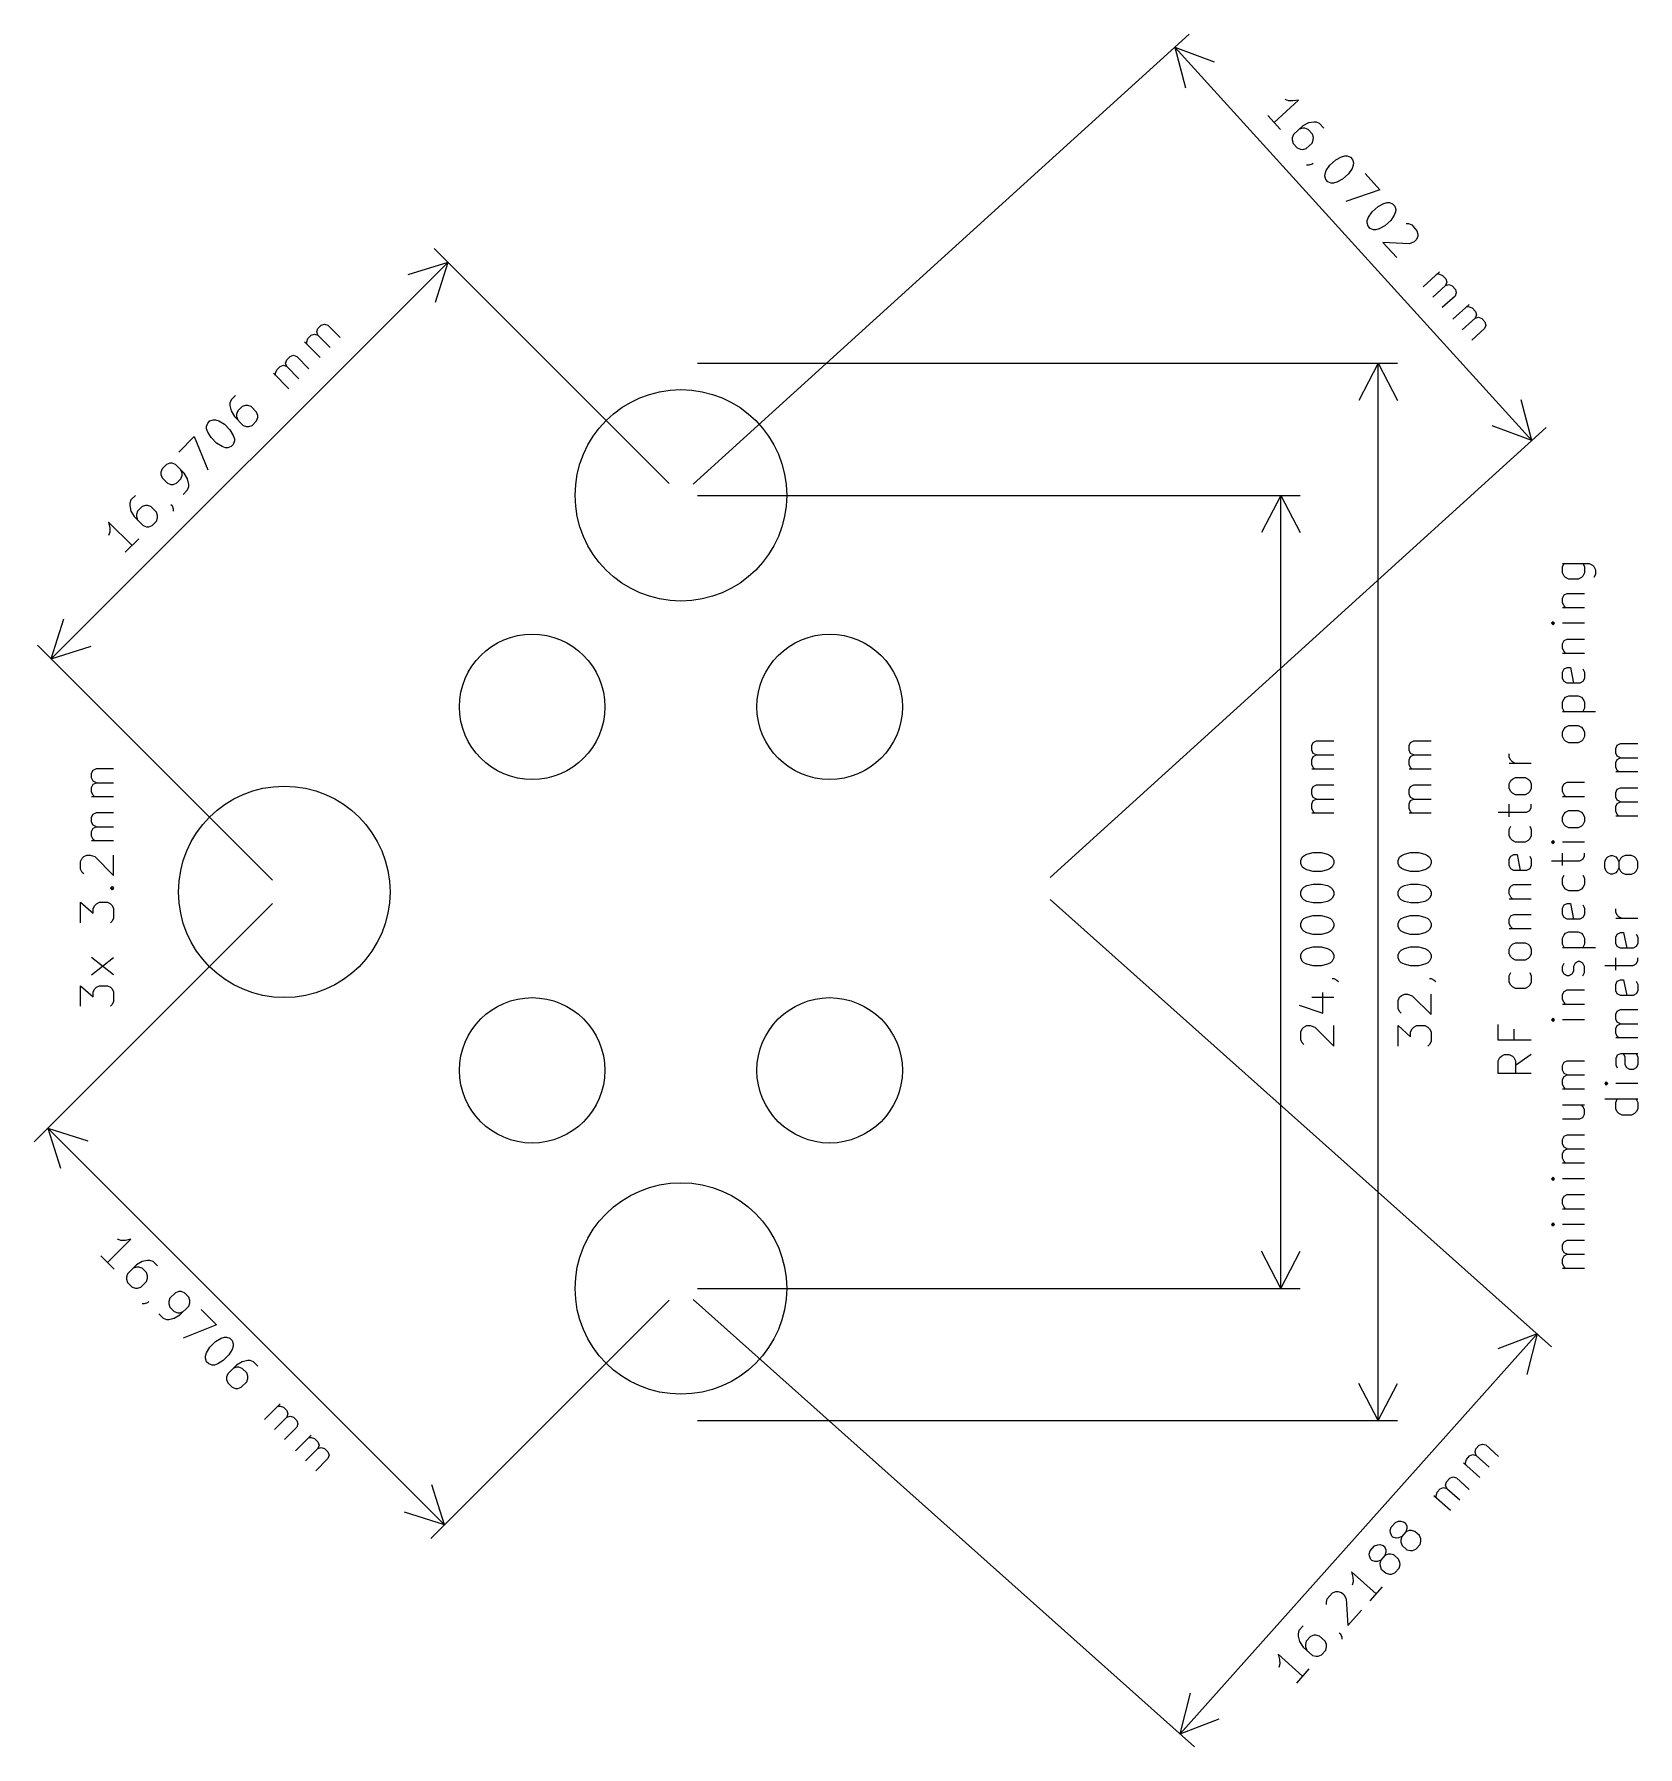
# Model space of a CAD drawing. Extents: x -19.6 to 28.9, y -25.9 to 26.
import ezdxf

# ---------------------------------------------------------------- set-up
doc = ezdxf.new("R2010")
doc.units = 0
doc.layers.add('BLACK', color=7, linetype='CONTINUOUS')

msp = doc.modelspace()

# ---------------------------------------------------------------- linework, layer by layer
at = {"layer": 'BLACK', "linetype": 'CONTINUOUS'}
for p, q in [((0.370251, 12.336), (15.3739, 25.9527)), ((25.7396, 13.6586), (14.9396, 25.5586)), ((25.7396, 13.6586), (14.9396, 25.5586)), ((14.9396, 25.5586), (15.2624, 24.3304)), ((14.9396, 25.5586), (16.1309, 25.1186)), ((17.944, 23.2863), (18.6845, 23.9584)), ((18.3802, 23.9394), (18.2809, 23.9779)), ((18.5147, 23.9329), (18.3802, 23.9394)), ((18.6845, 23.9584), (18.5147, 23.9329)), ((18.136, 23.0748), (17.752, 23.4979)), ((18.4945, 22.8214), (18.4913, 22.7541)), ((18.5331, 22.9207), (18.4945, 22.8214)), ((18.8152, 23.1767), (18.5331, 22.9207)), ((18.8119, 23.1094), (18.7094, 23.0807)), ((18.8792, 23.1062), (18.8119, 23.1094)), ((18.9882, 23.2694), (18.8152, 23.1767)), ((18.9784, 23.0676), (18.8792, 23.1062)), ((19.1064, 22.9266), (18.9784, 23.0676)), ((19.158, 23.2949), (18.9882, 23.2694)), ((19.1352, 22.8241), (19.1064, 22.9266)), ((19.1319, 22.7568), (19.1352, 22.8241)), ((19.2253, 23.2917), (19.158, 23.2949)), ((19.3245, 23.2531), (19.2253, 23.2917)), ((19.4525, 23.1121), (19.3245, 23.2531)), ((18.4913, 22.7541), (18.52, 22.6516)), ((18.52, 22.6516), (18.648, 22.5106)), ((18.648, 22.5106), (18.7473, 22.472)), ((18.7473, 22.472), (18.8146, 22.4688)), ((18.8146, 22.4688), (18.9171, 22.4975)), ((18.9171, 22.4975), (19.0934, 22.6575)), ((19.0934, 22.6575), (19.1319, 22.7568)), ((18.9935, 21.9882), (18.9263, 21.9914)), ((19.0961, 22.0169), (18.9935, 21.9882)), ((19.1313, 22.0489), (19.0961, 22.0169)), ((19.4866, 21.7283), (19.5251, 21.8275)), ((19.5251, 21.8275), (19.6342, 21.9908)), ((19.6342, 21.9908), (19.8105, 22.1508)), ((19.8105, 22.1508), (19.9835, 22.2436)), ((19.9835, 22.2436), (20.0861, 22.2723)), ((20.0861, 22.2723), (20.1533, 22.2691)), ((20.1533, 22.2691), (20.2526, 22.2305)), ((20.3036, 21.891), (20.1945, 21.7277)), ((20.2526, 22.2305), (20.3166, 22.16)), ((20.3421, 21.9902), (20.3036, 21.891)), ((20.3166, 22.16), (20.3454, 22.0575)), ((20.3454, 22.0575), (20.3421, 21.9902)), ((19.4834, 21.661), (19.4866, 21.7283)), ((19.5121, 21.5585), (19.4834, 21.661)), ((19.5761, 21.488), (19.5121, 21.5585)), ((19.6754, 21.4494), (19.5761, 21.488)), ((19.7426, 21.4462), (19.6754, 21.4494)), ((19.8452, 21.4749), (19.7426, 21.4462)), ((20.0182, 21.5677), (19.8452, 21.4749)), ((20.1945, 21.7277), (20.0182, 21.5677)), ((20.7006, 21.7369), (21.1487, 21.2432)), ((21.1487, 21.2432), (20.1201, 20.8885)), ((20.9143, 20.5803), (21.0906, 20.7403)), ((21.0906, 20.7403), (21.2636, 20.8331)), ((21.2636, 20.8331), (21.3662, 20.8618)), ((21.3662, 20.8618), (21.4334, 20.8586)), ((21.4334, 20.8586), (21.5327, 20.8201)), ((21.5327, 20.8201), (21.5967, 20.7495)), ((21.5967, 20.7495), (21.6255, 20.647)), ((20.7635, 20.2505), (20.7667, 20.3178)), ((20.7922, 20.148), (20.7635, 20.2505)), ((20.7667, 20.3178), (20.8052, 20.4171)), ((20.8052, 20.4171), (20.9143, 20.5803)), ((21.4746, 20.3172), (21.2983, 20.1572)), ((21.5837, 20.4805), (21.4746, 20.3172)), ((21.6222, 20.5797), (21.5837, 20.4805)), ((21.6255, 20.647), (21.6222, 20.5797)), ((21.9422, 20.2271), (22.0095, 20.2239)), ((22.0095, 20.2239), (22.1087, 20.1853)), ((20.8562, 20.0775), (20.7922, 20.148)), ((20.9555, 20.039), (20.8562, 20.0775)), ((21.0227, 20.0357), (20.9555, 20.039)), ((21.1253, 20.0644), (21.0227, 20.0357)), ((21.2983, 20.1572), (21.1253, 20.0644)), ((22.1087, 20.1853), (22.2688, 20.009)), ((22.2557, 19.74), (22.1852, 19.676)), ((22.2942, 19.8392), (22.2557, 19.74)), ((22.2688, 20.009), (22.2975, 19.9065)), ((22.2975, 19.9065), (22.2942, 19.8392)), ((-0.353553, 12.3536), (-7.46466, 19.4647)), ((22.0474, 19.6152), (21.2402, 19.6543)), ((21.2402, 19.6543), (21.6563, 19.1959)), ((22.1852, 19.676), (22.0474, 19.6152)), ((-19.05, 7.05), (-7.05, 19.05)), ((-19.05, 7.05), (-7.05, 19.05)), ((-7.05, 19.05), (-8.26122, 18.6681)), ((-7.05, 19.05), (-7.43189, 17.8388)), ((22.4563, 18.3144), (22.95, 18.7624)), ((22.8795, 18.6984), (22.9467, 18.6952)), ((22.9467, 18.6952), (23.046, 18.6566)), ((23.046, 18.6566), (23.142, 18.5508)), ((23.1322, 18.349), (22.7444, 17.997)), ((23.1708, 18.4483), (23.1322, 18.349)), ((23.1322, 18.349), (23.2348, 18.3778)), ((23.142, 18.5508), (23.1708, 18.4483)), ((23.2348, 18.3778), (23.334, 18.3393)), ((23.334, 18.3393), (23.43, 18.2335)), ((23.43, 18.2335), (23.4588, 18.131)), ((23.4203, 18.0317), (23.0324, 17.6797)), ((23.3524, 17.327), (23.8461, 17.7751)), ((23.4588, 18.131), (23.4203, 18.0317)), ((23.7755, 17.7111), (23.8428, 17.7078)), ((23.8428, 17.7078), (23.9421, 17.6693)), ((23.9421, 17.6693), (24.0381, 17.5635)), ((-10.9842, 17.0452), (-10.8832, 17.1462)), ((-10.8832, 17.1462), (-10.7822, 17.1798)), ((-10.7822, 17.1798), (-10.6812, 17.1462)), ((-10.6812, 17.1462), (-10.3108, 16.7758)), ((24.0283, 17.3617), (23.6404, 17.0097)), ((24.0668, 17.461), (24.0283, 17.3617)), ((24.0283, 17.3617), (24.1308, 17.3905)), ((24.0381, 17.5635), (24.0668, 17.461)), ((24.1308, 17.3905), (24.2301, 17.3519)), ((24.2301, 17.3519), (24.3261, 17.2461)), ((24.3549, 17.1436), (24.3163, 17.0444)), ((24.3261, 17.2461), (24.3549, 17.1436)), ((-10.9169, 16.1697), (-11.3883, 16.6411)), ((-11.321, 16.6411), (-11.2873, 16.7421)), ((-11.321, 16.5737), (-11.321, 16.6411)), ((-11.2873, 16.7421), (-11.1863, 16.8431)), ((-11.1863, 16.8431), (-11.0853, 16.8768)), ((-11.0853, 16.8768), (-10.9842, 16.8431)), ((-11.0179, 16.9441), (-10.9842, 17.0452)), ((-10.9842, 16.8431), (-11.0179, 16.9441)), ((-10.9842, 16.8431), (-10.6138, 16.4727)), ((24.3163, 17.0444), (23.9284, 16.6923)), ((-11.9607, 16.0013), (-11.927, 16.1023)), ((-11.927, 16.1023), (-11.826, 16.2034)), ((-11.826, 16.2034), (-11.725, 16.237)), ((-11.725, 16.237), (-11.624, 16.2034)), ((-11.624, 16.2034), (-11.2536, 15.833)), ((-11.8597, 15.2269), (-12.3311, 15.6983)), ((-12.2638, 15.6983), (-12.2301, 15.7993)), ((-12.2638, 15.6309), (-12.2638, 15.6983)), ((-12.2301, 15.7993), (-12.1291, 15.9003)), ((-12.1291, 15.9003), (-12.0281, 15.934)), ((-12.0281, 15.934), (-11.927, 15.9003)), ((-11.927, 15.9003), (-11.9607, 16.0013)), ((-11.927, 15.9003), (-11.5567, 15.5299)), ((0.5, 16), (21.6808, 16)), ((21.0944, 16), (20.508, 14.8735)), ((21.0944, -16), (21.0944, 16)), ((21.0944, -16), (21.0944, 16)), ((21.0944, 16), (21.6808, 14.8735)), ((-13.6106, 14.8902), (-13.6443, 14.7891)), ((-13.6443, 14.7891), (-13.6443, 14.7218)), ((-13.6443, 14.7218), (-13.6106, 14.5534)), ((-13.4759, 15.0248), (-13.6106, 14.8902)), ((-13.6106, 14.5534), (-13.5096, 14.3851)), ((-13.4086, 14.5534), (-13.4423, 14.4524)), ((-13.2739, 14.6881), (-13.4086, 14.5534)), ((-13.1729, 14.7218), (-13.2739, 14.6881)), ((-13.1056, 14.7218), (-13.1729, 14.7218)), ((-13.0045, 14.6881), (-13.1056, 14.7218)), ((-12.8362, 14.5198), (-13.0045, 14.6881)), ((-12.8025, 14.4188), (-12.8362, 14.5198)), ((25.7396, 13.6586), (25.4168, 14.8869)), ((-14.3514, 14.082), (-14.3177, 14.1831)), ((-14.3514, 14.0147), (-14.3514, 14.082)), ((-14.3177, 13.9137), (-14.3514, 14.0147)), ((-14.3177, 14.1831), (-14.2504, 14.2504)), ((-14.2504, 14.2504), (-14.1494, 14.2841)), ((-14.1494, 14.2841), (-14.082, 14.2841)), ((-14.082, 14.2841), (-13.981, 14.2504)), ((-13.981, 14.2504), (-13.8127, 14.1494)), ((-13.8127, 14.1494), (-13.6443, 13.981)), ((-13.5096, 14.3851), (-13.2402, 14.1157)), ((-13.4423, 14.4524), (-13.4423, 14.3851)), ((-13.4423, 14.3851), (-13.4086, 14.2841)), ((-13.2402, 14.1157), (-13.1392, 14.082)), ((-13.1392, 14.082), (-13.0719, 14.082)), ((-13.0719, 14.082), (-12.9709, 14.1157)), ((-12.9709, 14.1157), (-12.8362, 14.2504)), ((-12.8362, 14.2504), (-12.8025, 14.3514)), ((-12.8025, 14.3514), (-12.8025, 14.4188)), ((11.1703, 0.436026), (26.1739, 14.0527)), ((25.7396, 13.6586), (24.5483, 14.0987)), ((-15.1932, 13.3076), (-14.7218, 13.779)), ((-14.7218, 13.779), (-14.3177, 12.7688)), ((-14.2167, 13.7453), (-14.3177, 13.9137)), ((-14.0484, 13.577), (-14.2167, 13.7453)), ((-13.88, 13.4759), (-14.0484, 13.577)), ((-13.779, 13.4423), (-13.88, 13.4759)), ((-13.6106, 13.4759), (-13.7116, 13.4423)), ((-13.6443, 13.981), (-13.5433, 13.8127)), ((-13.5433, 13.5433), (-13.6106, 13.4759)), ((-13.5433, 13.8127), (-13.5096, 13.7116)), ((-13.5096, 13.6443), (-13.5433, 13.5433)), ((-13.5096, 13.7116), (-13.5096, 13.6443)), ((-15.4626, 12.9709), (-15.5636, 12.9372)), ((-15.3952, 12.9709), (-15.4626, 12.9709)), ((-15.2942, 12.9372), (-15.3952, 12.9709)), ((-13.7116, 13.4423), (-13.779, 13.4423)), ((-15.6983, 12.8025), (-15.732, 12.7015)), ((-15.732, 12.7015), (-15.732, 12.6342)), ((-15.732, 12.6342), (-15.6983, 12.5331)), ((-15.5636, 12.9372), (-15.6983, 12.8025)), ((-15.6983, 12.5331), (-15.5299, 12.3648)), ((-15.0248, 12.6678), (-15.2942, 12.9372)), ((-15.2605, 12.3648), (-15.1259, 12.4995)), ((-15.0922, 12.6678), (-15.1259, 12.7688)), ((-15.1259, 12.4995), (-15.0922, 12.6005)), ((-15.0922, 12.6005), (-15.0922, 12.6678)), ((-14.9238, 12.4995), (-15.0248, 12.6678)), ((-14.8902, 12.3311), (-14.9238, 12.4995)), ((-16.5064, 11.9944), (-16.6411, 11.8597)), ((-15.5299, 12.3648), (-15.4289, 12.3311)), ((-15.4289, 12.3311), (-15.3616, 12.3311)), ((-15.3616, 12.3311), (-15.2605, 12.3648)), ((-15.0585, 12.0281), (-14.9238, 12.1627)), ((-14.9238, 12.1627), (-14.8902, 12.2638)), ((-14.8902, 12.2638), (-14.8902, 12.3311)), ((0.5, 12), (18.7344, 12)), ((18.148, 12), (17.5616, 10.8735)), ((18.148, -12), (18.148, 12)), ((18.148, -12), (18.148, 12)), ((18.148, 12), (18.7344, 10.8735)), ((-16.6411, 11.8597), (-16.6748, 11.7587)), ((-16.6748, 11.7587), (-16.6748, 11.6913)), ((-16.6748, 11.6913), (-16.6411, 11.523)), ((-16.6411, 11.523), (-16.5401, 11.3546)), ((-16.4391, 11.523), (-16.4727, 11.422)), ((-16.4727, 11.422), (-16.4727, 11.3546)), ((-16.3044, 11.6577), (-16.4391, 11.523)), ((-16.2034, 11.6913), (-16.3044, 11.6577)), ((-16.136, 11.6913), (-16.2034, 11.6913)), ((-16.035, 11.6577), (-16.136, 11.6913)), ((-15.8666, 11.4893), (-16.035, 11.6577)), ((-15.833, 11.3883), (-15.8666, 11.4893)), ((-15.4289, 11.725), (-15.3952, 11.6913)), ((-15.3952, 11.6913), (-15.3616, 11.5903)), ((-15.3616, 11.5903), (-15.3616, 11.523)), ((-16.6074, 10.4792), (-17.3145, 11.1863)), ((-17.3145, 11.1863), (-17.2809, 11.0179)), ((-17.2809, 10.8832), (-17.3145, 10.7822)), ((-17.2809, 11.0179), (-17.2809, 10.8832)), ((-16.5401, 11.3546), (-16.2707, 11.0853)), ((-16.4727, 11.3546), (-16.4391, 11.2536)), ((-16.2707, 11.0853), (-16.1697, 11.0516)), ((-16.1697, 11.0516), (-16.1023, 11.0516)), ((-16.1023, 11.0516), (-16.0013, 11.0853)), ((-16.0013, 11.0853), (-15.8666, 11.2199)), ((-15.8666, 11.2199), (-15.833, 11.321)), ((-15.833, 11.321), (-15.833, 11.3883)), ((-16.4054, 10.6812), (-16.8094, 10.2771)), ((26.6713, 9.93787), (27.4808, 9.93787)), ((26.6713, 9.84263), (26.7189, 9.93787)), ((27.2904, 9.93787), (27.338, 9.84263)), ((27.4808, 9.93787), (27.5761, 9.89025)), ((27.5761, 9.89025), (27.6237, 9.84263)), ((26.6713, 9.65215), (26.6713, 9.84263)), ((26.7189, 9.55692), (26.6713, 9.65215)), ((26.7666, 9.5093), (26.7189, 9.55692)), ((26.8618, 9.46168), (26.7666, 9.5093)), ((27.1475, 9.46168), (26.8618, 9.46168)), ((27.2427, 9.5093), (27.1475, 9.46168)), ((27.2904, 9.55692), (27.2427, 9.5093)), ((27.338, 9.65215), (27.2904, 9.55692)), ((27.338, 9.84263), (27.338, 9.65215)), ((27.6237, 9.84263), (27.6713, 9.74739)), ((27.6713, 9.60453), (27.6237, 9.5093)), ((27.6713, 9.74739), (27.6713, 9.60453)), ((26.6713, 8.89025), (26.7189, 8.98549)), ((26.6713, 8.74739), (26.6713, 8.89025)), ((26.7189, 8.98549), (26.8142, 9.0331)), ((26.8142, 9.0331), (27.338, 9.0331)), ((26.7189, 8.65215), (26.6713, 8.74739)), ((26.6713, 8.60453), (27.338, 8.60453)), ((26.7666, 8.60453), (26.7189, 8.65215)), ((-19.05, 7.05), (-18.6681, 8.26122)), ((26.3856, 8.17596), (26.338, 8.12834)), ((26.338, 8.12834), (26.3856, 8.08072)), ((26.338, 8.12834), (26.4332, 8.12834)), ((26.4332, 8.12834), (26.3856, 8.17596)), ((26.3856, 8.08072), (26.4332, 8.12834)), ((27.338, 8.12834), (26.6713, 8.12834)), ((-12.3536, 0.353553), (-19.4647, 7.46466)), ((-19.05, 7.05), (-17.8388, 7.43189)), ((26.6713, 7.5093), (26.7189, 7.60453)), ((26.6713, 7.36644), (26.6713, 7.5093)), ((26.7189, 7.2712), (26.6713, 7.36644)), ((26.7189, 7.60453), (26.8142, 7.65215)), ((26.7666, 7.22358), (26.7189, 7.2712)), ((26.8142, 7.65215), (27.338, 7.65215)), ((26.6713, 7.22358), (27.338, 7.22358)), ((26.6713, 6.65215), (26.7189, 6.74739)), ((26.7189, 6.74739), (26.8142, 6.79501)), ((26.8142, 6.79501), (26.9094, 6.79501)), ((26.9094, 6.79501), (27.0046, 6.31882)), ((27.2904, 6.74739), (27.338, 6.65215)), ((26.6713, 6.46168), (26.6713, 6.65215)), ((26.7189, 6.36644), (26.6713, 6.46168)), ((26.8142, 6.31882), (26.7189, 6.36644)), ((27.1951, 6.31882), (26.8142, 6.31882)), ((27.2904, 6.36644), (27.1951, 6.31882)), ((27.338, 6.46168), (27.2904, 6.36644)), ((27.338, 6.65215), (27.338, 6.46168)), ((26.6713, 5.74739), (26.7189, 5.84263)), ((26.6713, 5.55692), (26.6713, 5.74739)), ((26.7189, 5.84263), (26.7666, 5.89025)), ((26.7666, 5.89025), (26.8618, 5.93787)), ((26.8618, 5.93787), (27.1475, 5.93787)), ((27.1475, 5.93787), (27.2427, 5.89025)), ((27.2427, 5.89025), (27.2904, 5.84263)), ((27.2904, 5.84263), (27.338, 5.74739)), ((27.338, 5.74739), (27.338, 5.55692)), ((26.7189, 5.46168), (26.6713, 5.55692)), ((26.6713, 5.46168), (27.6713, 5.46168)), ((27.338, 5.55692), (27.2904, 5.46168)), ((26.6713, 4.84263), (26.7189, 4.93787)), ((26.6713, 4.69977), (26.6713, 4.84263)), ((26.7189, 4.60453), (26.6713, 4.69977)), ((26.7189, 4.93787), (26.7666, 4.98549)), ((26.7666, 4.98549), (26.8618, 5.0331)), ((26.8618, 5.0331), (27.1475, 5.0331)), ((27.1475, 5.0331), (27.2427, 4.98549)), ((27.2427, 4.98549), (27.2904, 4.93787)), ((27.2904, 4.93787), (27.338, 4.84263)), ((27.338, 4.69977), (27.2904, 4.60453)), ((27.338, 4.84263), (27.338, 4.69977)), ((19.0837, 4.42857), (19.1313, 4.52381)), ((19.0837, 4.28571), (19.0837, 4.42857)), ((19.1313, 4.19048), (19.0837, 4.28571)), ((19.1313, 4.52381), (19.2266, 4.57143)), ((19.2266, 4.14286), (19.1313, 4.19048)), ((19.2266, 4.57143), (19.7504, 4.57143)), ((22.0301, 4.42857), (22.0777, 4.52381)), ((22.0301, 4.28571), (22.0301, 4.42857)), ((22.0777, 4.19048), (22.0301, 4.28571)), ((22.0777, 4.52381), (22.173, 4.57143)), ((22.173, 4.14286), (22.0777, 4.19048)), ((22.173, 4.57143), (22.6968, 4.57143)), ((25.0613, 4.08072), (25.0613, 4.17596)), ((26.7666, 4.55692), (26.7189, 4.60453)), ((26.8618, 4.5093), (26.7666, 4.55692)), ((27.1475, 4.5093), (26.8618, 4.5093)), ((27.2427, 4.55692), (27.1475, 4.5093)), ((27.2904, 4.60453), (27.2427, 4.55692)), ((28.2813, 4.34263), (28.3289, 4.43787)), ((28.2813, 4.19977), (28.2813, 4.34263)), ((28.3289, 4.10453), (28.2813, 4.19977)), ((28.3289, 4.43787), (28.4242, 4.48549)), ((28.4242, 4.48549), (28.948, 4.48549)), ((-17.8295, 3.59036), (-17.7819, 3.6856)), ((-17.7819, 3.6856), (-17.6866, 3.73322)), ((-17.6866, 3.73322), (-17.1628, 3.73322)), ((19.0837, 4), (19.1313, 4.09524)), ((19.0837, 3.85714), (19.0837, 4)), ((19.1313, 3.7619), (19.0837, 3.85714)), ((19.7504, 3.71429), (19.0837, 3.71429)), ((19.1313, 4.09524), (19.2266, 4.14286)), ((19.179, 3.71429), (19.1313, 3.7619)), ((19.2266, 4.14286), (19.7504, 4.14286)), ((22.0301, 4), (22.0777, 4.09524)), ((22.0301, 3.85714), (22.0301, 4)), ((22.0777, 3.7619), (22.0301, 3.85714)), ((22.6968, 3.71429), (22.0301, 3.71429)), ((22.0777, 4.09524), (22.173, 4.14286)), ((22.1254, 3.71429), (22.0777, 3.7619)), ((22.173, 4.14286), (22.6968, 4.14286)), ((25.1089, 3.98549), (25.0613, 4.08072)), ((25.728, 3.89025), (25.0613, 3.89025)), ((25.1566, 3.93787), (25.1089, 3.98549)), ((25.2518, 3.89025), (25.1566, 3.93787)), ((28.2813, 3.91406), (28.3289, 4.0093)), ((28.2813, 3.7712), (28.2813, 3.91406)), ((28.3289, 3.67596), (28.2813, 3.7712)), ((28.948, 3.62834), (28.2813, 3.62834)), ((28.4242, 4.05692), (28.3289, 4.10453)), ((28.3289, 4.0093), (28.4242, 4.05692)), ((28.3766, 3.62834), (28.3289, 3.67596)), ((28.4242, 4.05692), (28.948, 4.05692)), ((-17.8295, 3.44751), (-17.8295, 3.59036)), ((-17.7819, 3.35227), (-17.8295, 3.44751)), ((-17.8295, 3.16179), (-17.7819, 3.25703)), ((-17.8295, 3.01893), (-17.8295, 3.16179)), ((-17.6866, 3.30465), (-17.7819, 3.35227)), ((-17.7819, 3.25703), (-17.6866, 3.30465)), ((-17.6866, 3.30465), (-17.1628, 3.30465)), ((19.0837, 3.09524), (19.1313, 3.19048)), ((19.1313, 3.19048), (19.2266, 3.2381)), ((19.2266, 3.2381), (19.7504, 3.2381)), ((22.0301, 3.09524), (22.0777, 3.19048)), ((22.0777, 3.19048), (22.173, 3.2381)), ((22.173, 3.2381), (22.6968, 3.2381)), ((25.0613, 3.2712), (25.1089, 3.36644)), ((25.0613, 3.12834), (25.0613, 3.2712)), ((25.1089, 3.0331), (25.0613, 3.12834)), ((25.1089, 3.36644), (25.1566, 3.41406)), ((25.1566, 3.41406), (25.2518, 3.46168)), ((25.2518, 3.46168), (25.5375, 3.46168)), ((25.5375, 3.46168), (25.6327, 3.41406)), ((25.6327, 3.41406), (25.6804, 3.36644)), ((25.6804, 3.36644), (25.728, 3.2712)), ((25.728, 3.12834), (25.6804, 3.0331)), ((25.728, 3.2712), (25.728, 3.12834)), ((26.6713, 3.17596), (26.7189, 3.2712)), ((26.6713, 3.0331), (26.6713, 3.17596)), ((26.7189, 3.2712), (26.8142, 3.31882)), ((26.8142, 3.31882), (27.338, 3.31882)), ((28.3289, 3.10453), (28.4242, 3.15215)), ((28.4242, 3.15215), (28.948, 3.15215)), ((-17.7819, 2.9237), (-17.8295, 3.01893)), ((-17.1628, 2.87608), (-17.8295, 2.87608)), ((-17.7342, 2.87608), (-17.7819, 2.9237)), ((19.0837, 2.95238), (19.0837, 3.09524)), ((19.1313, 2.85714), (19.0837, 2.95238)), ((19.0837, 2.66667), (19.1313, 2.76191)), ((19.0837, 2.52381), (19.0837, 2.66667)), ((19.2266, 2.80952), (19.1313, 2.85714)), ((19.1313, 2.76191), (19.2266, 2.80952)), ((19.2266, 2.80952), (19.7504, 2.80952)), ((22.0301, 2.95238), (22.0301, 3.09524)), ((22.0777, 2.85714), (22.0301, 2.95238)), ((22.0301, 2.66667), (22.0777, 2.76191)), ((22.0301, 2.52381), (22.0301, 2.66667)), ((22.173, 2.80952), (22.0777, 2.85714)), ((22.0777, 2.76191), (22.173, 2.80952)), ((22.173, 2.80952), (22.6968, 2.80952)), ((25.0613, 2.2712), (25.0613, 2.65215)), ((25.1566, 2.98549), (25.1089, 3.0331)), ((25.2518, 2.93787), (25.1566, 2.98549)), ((25.5375, 2.93787), (25.2518, 2.93787)), ((25.6327, 2.98549), (25.5375, 2.93787)), ((25.6804, 3.0331), (25.6327, 2.98549)), ((25.728, 2.55692), (25.728, 2.65215)), ((26.7189, 2.93787), (26.6713, 3.0331)), ((26.6713, 2.89025), (27.338, 2.89025)), ((26.7666, 2.89025), (26.7189, 2.93787)), ((28.2813, 3.0093), (28.3289, 3.10453)), ((28.2813, 2.86644), (28.2813, 3.0093)), ((28.3289, 2.7712), (28.2813, 2.86644)), ((28.2813, 2.58072), (28.3289, 2.67596)), ((28.4242, 2.72358), (28.3289, 2.7712)), ((28.3289, 2.67596), (28.4242, 2.72358)), ((28.4242, 2.72358), (28.948, 2.72358)), ((-17.8295, 2.25703), (-17.7819, 2.35227)), ((-17.8295, 2.11417), (-17.8295, 2.25703)), ((-17.7819, 2.01893), (-17.8295, 2.11417)), ((-17.7819, 2.35227), (-17.6866, 2.39989)), ((-17.6866, 2.39989), (-17.1628, 2.39989)), ((19.1313, 2.42857), (19.0837, 2.52381)), ((19.7504, 2.38095), (19.0837, 2.38095)), ((19.179, 2.38095), (19.1313, 2.42857)), ((22.0777, 2.42857), (22.0301, 2.52381)), ((22.6968, 2.38095), (22.0301, 2.38095)), ((22.1254, 2.38095), (22.0777, 2.42857)), ((24.728, 2.41406), (25.5851, 2.41406)), ((25.5851, 2.41406), (25.6804, 2.46168)), ((25.6804, 2.46168), (25.728, 2.55692)), ((26.6713, 2.2712), (26.7189, 2.36644)), ((26.6713, 2.12834), (26.6713, 2.2712)), ((26.7189, 2.0331), (26.6713, 2.12834)), ((26.7189, 2.36644), (26.7666, 2.41406)), ((26.7666, 2.41406), (26.8618, 2.46168)), ((26.8618, 2.46168), (27.1475, 2.46168)), ((27.1475, 2.46168), (27.2427, 2.41406)), ((27.2427, 2.41406), (27.2904, 2.36644)), ((27.2904, 2.36644), (27.338, 2.2712)), ((27.338, 2.12834), (27.2904, 2.0331)), ((27.338, 2.2712), (27.338, 2.12834)), ((28.2813, 2.43787), (28.2813, 2.58072)), ((28.3289, 2.34263), (28.2813, 2.43787)), ((28.948, 2.29501), (28.2813, 2.29501)), ((28.3766, 2.29501), (28.3289, 2.34263)), ((-17.8295, 1.82846), (-17.7819, 1.9237)), ((-17.8295, 1.6856), (-17.8295, 1.82846)), ((-17.7819, 1.59036), (-17.8295, 1.6856)), ((-17.6866, 1.97131), (-17.7819, 2.01893)), ((-17.7819, 1.9237), (-17.6866, 1.97131)), ((-17.7342, 1.54274), (-17.7819, 1.59036)), ((-17.6866, 1.97131), (-17.1628, 1.97131)), ((25.0613, 1.89025), (25.1089, 1.98549)), ((25.0613, 1.69977), (25.0613, 1.89025)), ((25.1089, 1.60453), (25.0613, 1.69977)), ((25.1566, 1.55691), (25.1089, 1.60453)), ((25.2518, 1.5093), (25.1566, 1.55691)), ((25.6327, 1.55691), (25.5375, 1.5093)), ((25.6804, 1.60453), (25.6327, 1.55691)), ((25.6804, 1.98549), (25.728, 1.89025)), ((25.728, 1.69977), (25.6804, 1.60453)), ((25.728, 1.89025), (25.728, 1.69977)), ((26.3856, 1.55691), (26.338, 1.5093)), ((26.4332, 1.5093), (26.3856, 1.55691)), ((26.7666, 1.98549), (26.7189, 2.0331)), ((26.8618, 1.93787), (26.7666, 1.98549)), ((27.1475, 1.93787), (26.8618, 1.93787)), ((27.2427, 1.98549), (27.1475, 1.93787)), ((27.2904, 2.0331), (27.2427, 1.98549)), ((-18.1152, 1.01893), (-18.0676, 1.06655)), ((-18.0676, 1.06655), (-17.9723, 1.11417)), ((-17.9723, 1.11417), (-17.8771, 1.11417)), ((-17.8771, 1.11417), (-17.7342, 1.06655)), ((-17.1628, 1.54274), (-17.8295, 1.54274)), ((-17.7342, 1.06655), (-17.1628, 0.495124)), ((-17.1628, 0.495124), (-17.1628, 1.11417)), ((18.7504, 0.952381), (18.798, 1.04762)), ((18.798, 1.04762), (18.8456, 1.09524)), ((18.8456, 1.09524), (18.9409, 1.14286)), ((18.9409, 1.14286), (19.1313, 1.19048)), ((19.1313, 1.19048), (19.3694, 1.19048)), ((19.3694, 1.19048), (19.5599, 1.14286)), ((19.5599, 1.14286), (19.6551, 1.09524)), ((19.6551, 1.09524), (19.7028, 1.04762)), ((19.7028, 1.04762), (19.7504, 0.952381)), ((21.6968, 0.952381), (21.7444, 1.04762)), ((21.7444, 1.04762), (21.792, 1.09524)), ((21.792, 1.09524), (21.8873, 1.14286)), ((21.8873, 1.14286), (22.0777, 1.19048)), ((22.0777, 1.19048), (22.3158, 1.19048)), ((22.3158, 1.19048), (22.5063, 1.14286)), ((22.5063, 1.14286), (22.6015, 1.09524)), ((22.6015, 1.09524), (22.6492, 1.04762)), ((22.6492, 1.04762), (22.6968, 0.952381)), ((25.0613, 0.985486), (25.1089, 1.08072)), ((25.1089, 1.08072), (25.2042, 1.12834)), ((25.2042, 1.12834), (25.2994, 1.12834)), ((25.5375, 1.5093), (25.2518, 1.5093)), ((25.2994, 1.12834), (25.3946, 0.652153)), ((25.6804, 1.08072), (25.728, 0.985486)), ((26.338, 1.5093), (26.3856, 1.46168)), ((26.338, 1.5093), (26.4332, 1.5093)), ((26.3856, 1.46168), (26.4332, 1.5093)), ((27.338, 1.5093), (26.6713, 1.5093)), ((26.6713, 0.79501), (26.6713, 1.17596)), ((27.2904, 0.985486), (27.338, 1.08072)), ((27.338, 1.08072), (27.338, 1.17596)), ((27.9956, 1.0093), (28.0432, 1.05692)), ((28.0432, 1.05692), (28.1385, 1.10453)), ((28.1385, 1.10453), (28.1861, 1.10453)), ((28.1861, 1.10453), (28.2813, 1.05692)), ((28.2813, 1.05692), (28.3289, 1.0093)), ((28.4718, 1.05692), (28.4242, 1.0093)), ((28.567, 1.10453), (28.4718, 1.05692)), ((28.7575, 1.10453), (28.567, 1.10453)), ((28.8527, 1.05692), (28.7575, 1.10453)), ((28.9004, 1.0093), (28.8527, 1.05692)), ((-18.1628, 0.923696), (-18.1152, 1.01893)), ((-18.1628, 0.6856), (-18.1628, 0.923696)), ((-18.1152, 0.590362), (-18.1628, 0.6856)), ((-18.0676, 0.542743), (-18.1152, 0.590362)), ((18.7504, 0.857143), (18.7504, 0.952381)), ((18.798, 0.761905), (18.7504, 0.857143)), ((18.8456, 0.714286), (18.798, 0.761905)), ((18.9409, 0.666667), (18.8456, 0.714286)), ((19.1313, 0.619048), (18.9409, 0.666667)), ((19.3694, 0.619048), (19.1313, 0.619048)), ((19.5599, 0.666667), (19.3694, 0.619048)), ((19.6551, 0.714286), (19.5599, 0.666667)), ((19.7028, 0.761905), (19.6551, 0.714286)), ((19.7504, 0.857143), (19.7028, 0.761905)), ((19.7504, 0.952381), (19.7504, 0.857143)), ((21.6968, 0.857143), (21.6968, 0.952381)), ((21.7444, 0.761905), (21.6968, 0.857143)), ((21.792, 0.714286), (21.7444, 0.761905)), ((21.8873, 0.666667), (21.792, 0.714286)), ((22.0777, 0.619048), (21.8873, 0.666667)), ((22.3158, 0.619048), (22.0777, 0.619048)), ((22.5063, 0.666667), (22.3158, 0.619048)), ((22.6015, 0.714286), (22.5063, 0.666667)), ((22.6492, 0.761905), (22.6015, 0.714286)), ((22.6968, 0.857143), (22.6492, 0.761905)), ((22.6968, 0.952381), (22.6968, 0.857143)), ((25.0613, 0.79501), (25.0613, 0.985486)), ((25.1089, 0.699772), (25.0613, 0.79501)), ((25.2042, 0.652153), (25.1089, 0.699772)), ((25.5851, 0.652153), (25.2042, 0.652153)), ((25.6804, 0.699772), (25.5851, 0.652153)), ((25.728, 0.79501), (25.6804, 0.699772)), ((25.728, 0.985486), (25.728, 0.79501)), ((26.338, 0.937867), (27.1951, 0.937867)), ((27.1951, 0.937867), (27.2904, 0.985486)), ((27.948, 0.914058), (27.9956, 1.0093)), ((27.948, 0.723581), (27.948, 0.914058)), ((27.9956, 0.628343), (27.948, 0.723581)), ((28.0432, 0.580724), (27.9956, 0.628343)), ((28.1385, 0.533105), (28.0432, 0.580724)), ((28.1861, 0.533105), (28.1385, 0.533105)), ((28.2813, 0.580724), (28.1861, 0.533105)), ((28.3289, 0.628343), (28.2813, 0.580724)), ((28.3289, 1.0093), (28.3766, 0.914058)), ((28.3766, 0.723581), (28.3289, 0.628343)), ((28.4242, 1.0093), (28.3766, 0.914058)), ((28.3766, 0.914058), (28.3766, 0.723581)), ((28.3766, 0.723581), (28.4242, 0.628343)), ((28.4242, 0.628343), (28.4718, 0.580724)), ((28.4718, 0.580724), (28.567, 0.533105)), ((28.567, 0.533105), (28.7575, 0.533105)), ((28.7575, 0.533105), (28.8527, 0.580724)), ((28.8527, 0.580724), (28.9004, 0.628343)), ((28.948, 0.914058), (28.9004, 1.0093)), ((28.9004, 0.628343), (28.948, 0.723581)), ((28.948, 0.723581), (28.948, 0.914058)), ((-17.2581, 0.114172), (-17.2104, 0.161791)), ((-17.2104, 0.066553), (-17.2581, 0.114172)), ((-17.2581, 0.114172), (-17.1628, 0.114172)), ((-17.2104, 0.161791), (-17.1628, 0.114172)), ((-17.1628, 0.114172), (-17.2104, 0.066553)), ((18.7504, 0), (18.798, 0.095239)), ((18.7504, -0.095238), (18.7504, 0)), ((18.798, 0.095239), (18.8456, 0.142858)), ((18.8456, 0.142858), (18.9409, 0.190477)), ((18.9409, 0.190477), (19.1313, 0.238096)), ((19.1313, 0.238096), (19.3694, 0.238096)), ((19.3694, 0.238096), (19.5599, 0.190477)), ((19.5599, 0.190477), (19.6551, 0.142858)), ((19.6551, 0.142858), (19.7028, 0.095239)), ((19.7028, 0.095239), (19.7504, 0)), ((19.7504, 0), (19.7504, -0.095238)), ((21.6968, 0), (21.7444, 0.095239)), ((21.6968, -0.095238), (21.6968, 0)), ((21.7444, 0.095239), (21.792, 0.142858)), ((21.792, 0.142858), (21.8873, 0.190477)), ((21.8873, 0.190477), (22.0777, 0.238096)), ((22.0777, 0.238096), (22.3158, 0.238096)), ((22.3158, 0.238096), (22.5063, 0.190477)), ((22.5063, 0.190477), (22.6015, 0.142858)), ((22.6015, 0.142858), (22.6492, 0.095239)), ((22.6492, 0.095239), (22.6968, 0)), ((22.6968, 0), (22.6968, -0.095238)), ((25.0613, 0.080724), (25.1089, 0.175962)), ((25.0613, -0.062133), (25.0613, 0.080724)), ((25.1089, 0.175962), (25.2042, 0.223581)), ((25.2042, 0.223581), (25.728, 0.223581)), ((26.6713, 0.414058), (26.7189, 0.509296)), ((26.6713, 0.223581), (26.6713, 0.414058)), ((26.7189, 0.128343), (26.6713, 0.223581)), ((26.7666, 0.080724), (26.7189, 0.128343)), ((26.8618, 0.033105), (26.7666, 0.080724)), ((27.1475, 0.033105), (26.8618, 0.033105)), ((27.2427, 0.080724), (27.1475, 0.033105)), ((27.2904, 0.128343), (27.2427, 0.080724)), ((27.2904, 0.509296), (27.338, 0.414058)), ((27.338, 0.223581), (27.2904, 0.128343)), ((27.338, 0.414058), (27.338, 0.223581)), ((-12.3536, -0.353553), (-19.5647, -7.56466)), ((-18.1628, -0.933447), (-18.1628, -0.3144)), ((-18.1628, -0.3144), (-17.7819, -0.647733)), ((-17.7819, -0.504876), (-17.7342, -0.409638)), ((-17.7819, -0.647733), (-17.7819, -0.504876)), ((-17.7342, -0.409638), (-17.6866, -0.362019)), ((-17.6866, -0.362019), (-17.5914, -0.3144)), ((-17.5914, -0.3144), (-17.3533, -0.3144)), ((-17.3533, -0.3144), (-17.2581, -0.362019)), ((-17.2581, -0.362019), (-17.2104, -0.409638)), ((-17.2104, -0.409638), (-17.1628, -0.504876)), ((-17.1628, -0.504876), (-17.1628, -0.79059)), ((11.173, -0.232946), (26.3378, -13.7684)), ((18.798, -0.190476), (18.7504, -0.095238)), ((18.8456, -0.238095), (18.798, -0.190476)), ((18.9409, -0.285714), (18.8456, -0.238095)), ((19.1313, -0.333333), (18.9409, -0.285714)), ((19.3694, -0.333333), (19.1313, -0.333333)), ((19.5599, -0.285714), (19.3694, -0.333333)), ((19.6551, -0.238095), (19.5599, -0.285714)), ((19.7028, -0.190476), (19.6551, -0.238095)), ((19.7504, -0.095238), (19.7028, -0.190476)), ((21.7444, -0.190476), (21.6968, -0.095238)), ((21.792, -0.238095), (21.7444, -0.190476)), ((21.8873, -0.285714), (21.792, -0.238095)), ((22.0777, -0.333333), (21.8873, -0.285714)), ((22.3158, -0.333333), (22.0777, -0.333333)), ((22.5063, -0.285714), (22.3158, -0.333333)), ((22.6015, -0.238095), (22.5063, -0.285714)), ((22.6492, -0.190476), (22.6015, -0.238095)), ((22.6968, -0.095238), (22.6492, -0.190476)), ((25.1089, -0.157371), (25.0613, -0.062133)), ((25.0613, -0.20499), (25.728, -0.20499)), ((25.1566, -0.20499), (25.1089, -0.157371)), ((26.6713, -0.490704), (26.7189, -0.395466)), ((26.6713, -0.68118), (26.6713, -0.490704)), ((26.7189, -0.395466), (26.8142, -0.347847)), ((26.8142, -0.347847), (26.9094, -0.347847)), ((26.9094, -0.347847), (27.0046, -0.824038)), ((27.2904, -0.395466), (27.338, -0.490704)), ((27.338, -0.490704), (27.338, -0.68118)), ((28.2813, -0.609752), (28.2813, -0.514514)), ((-17.2104, -0.885828), (-17.2581, -0.933447)), ((-17.1628, -0.79059), (-17.2104, -0.885828)), ((18.7504, -0.95238), (18.798, -0.857142)), ((18.7504, -1.04762), (18.7504, -0.95238)), ((18.798, -0.857142), (18.8456, -0.809523)), ((18.8456, -0.809523), (18.9409, -0.761904)), ((18.9409, -0.761904), (19.1313, -0.714285)), ((19.1313, -0.714285), (19.3694, -0.714285)), ((19.3694, -0.714285), (19.5599, -0.761904)), ((19.5599, -0.761904), (19.6551, -0.809523)), ((19.6551, -0.809523), (19.7028, -0.857142)), ((19.7028, -0.857142), (19.7504, -0.95238)), ((19.7504, -0.95238), (19.7504, -1.04762)), ((21.6968, -0.95238), (21.7444, -0.857142)), ((21.6968, -1.04762), (21.6968, -0.95238)), ((21.7444, -0.857142), (21.792, -0.809523)), ((21.792, -0.809523), (21.8873, -0.761904)), ((21.8873, -0.761904), (22.0777, -0.714285)), ((22.0777, -0.714285), (22.3158, -0.714285)), ((22.3158, -0.714285), (22.5063, -0.761904)), ((22.5063, -0.761904), (22.6015, -0.809523)), ((22.6015, -0.809523), (22.6492, -0.857142)), ((22.6492, -0.857142), (22.6968, -0.95238)), ((22.6968, -0.95238), (22.6968, -1.04762)), ((25.0613, -0.824038), (25.1089, -0.7288)), ((25.0613, -0.966895), (25.0613, -0.824038)), ((25.1089, -1.06213), (25.0613, -0.966895)), ((25.1089, -0.7288), (25.2042, -0.68118)), ((25.2042, -0.68118), (25.728, -0.68118)), ((26.7189, -0.776419), (26.6713, -0.68118)), ((26.8142, -0.824038), (26.7189, -0.776419)), ((27.1951, -0.824038), (26.8142, -0.824038)), ((27.2904, -0.776419), (27.1951, -0.824038)), ((27.338, -0.68118), (27.2904, -0.776419)), ((28.3289, -0.70499), (28.2813, -0.609752)), ((28.948, -0.800228), (28.2813, -0.800228)), ((28.3766, -0.752609), (28.3289, -0.70499)), ((28.4718, -0.800228), (28.3766, -0.752609)), ((18.798, -1.14286), (18.7504, -1.04762)), ((18.8456, -1.19048), (18.798, -1.14286)), ((18.9409, -1.23809), (18.8456, -1.19048)), ((19.1313, -1.28571), (18.9409, -1.23809)), ((19.3694, -1.28571), (19.1313, -1.28571)), ((19.5599, -1.23809), (19.3694, -1.28571)), ((19.6551, -1.19048), (19.5599, -1.23809)), ((19.7028, -1.14286), (19.6551, -1.19048)), ((19.7504, -1.04762), (19.7028, -1.14286)), ((21.7444, -1.14286), (21.6968, -1.04762)), ((21.792, -1.19048), (21.7444, -1.14286)), ((21.8873, -1.23809), (21.792, -1.19048)), ((22.0777, -1.28571), (21.8873, -1.23809)), ((22.3158, -1.28571), (22.0777, -1.28571)), ((22.5063, -1.23809), (22.3158, -1.28571)), ((22.6015, -1.19048), (22.5063, -1.23809)), ((22.6492, -1.14286), (22.6015, -1.19048)), ((22.6968, -1.04762), (22.6492, -1.14286)), ((25.0613, -1.10975), (25.728, -1.10975)), ((25.1566, -1.10975), (25.1089, -1.06213)), ((25.1566, -1.58594), (25.2518, -1.53832)), ((25.2518, -1.53832), (25.5375, -1.53832)), ((25.5375, -1.53832), (25.6327, -1.58594)), ((26.6713, -1.39547), (26.7189, -1.30023)), ((26.6713, -1.58594), (26.6713, -1.39547)), ((26.7189, -1.30023), (26.7666, -1.25261)), ((26.7666, -1.25261), (26.8618, -1.20499)), ((26.8618, -1.20499), (27.1475, -1.20499)), ((27.1475, -1.20499), (27.2427, -1.25261)), ((27.2427, -1.25261), (27.2904, -1.30023)), ((27.2904, -1.30023), (27.338, -1.39547)), ((27.338, -1.39547), (27.338, -1.58594)), ((28.2813, -1.37166), (28.3289, -1.27642)), ((28.2813, -1.56213), (28.2813, -1.37166)), ((28.3289, -1.27642), (28.4242, -1.2288)), ((28.4242, -1.2288), (28.5194, -1.2288)), ((28.5194, -1.2288), (28.6146, -1.70499)), ((28.9004, -1.27642), (28.948, -1.37166)), ((28.948, -1.37166), (28.948, -1.56213)), ((-17.1628, -2.50488), (-17.8295, -1.98107)), ((-17.8295, -2.50488), (-17.1628, -1.98107)), ((18.7504, -1.90476), (18.798, -1.80952)), ((18.7504, -2), (18.7504, -1.90476)), ((18.798, -2.09524), (18.7504, -2)), ((18.798, -1.80952), (18.8456, -1.7619)), ((18.8456, -1.7619), (18.9409, -1.71428)), ((18.9409, -1.71428), (19.1313, -1.66667)), ((19.1313, -1.66667), (19.3694, -1.66667)), ((19.3694, -1.66667), (19.5599, -1.71428)), ((19.5599, -1.71428), (19.6551, -1.7619)), ((19.6551, -1.7619), (19.7028, -1.80952)), ((19.7028, -1.80952), (19.7504, -1.90476)), ((19.7504, -2), (19.7028, -2.09524)), ((19.7504, -1.90476), (19.7504, -2)), ((21.6968, -1.90476), (21.7444, -1.80952)), ((21.6968, -2), (21.6968, -1.90476)), ((21.7444, -2.09524), (21.6968, -2)), ((21.7444, -1.80952), (21.792, -1.7619)), ((21.792, -1.7619), (21.8873, -1.71428)), ((21.8873, -1.71428), (22.0777, -1.66667)), ((22.0777, -1.66667), (22.3158, -1.66667)), ((22.3158, -1.66667), (22.5063, -1.71428)), ((22.5063, -1.71428), (22.6015, -1.7619)), ((22.6015, -1.7619), (22.6492, -1.80952)), ((22.6492, -1.80952), (22.6968, -1.90476)), ((22.6968, -2), (22.6492, -2.09524)), ((22.6968, -1.90476), (22.6968, -2)), ((25.0613, -1.7288), (25.1089, -1.63356)), ((25.0613, -1.87166), (25.0613, -1.7288)), ((25.1089, -1.96689), (25.0613, -1.87166)), ((25.1089, -1.63356), (25.1566, -1.58594)), ((25.1566, -2.01451), (25.1089, -1.96689)), ((25.2518, -2.06213), (25.1566, -2.01451)), ((25.5375, -2.06213), (25.2518, -2.06213)), ((25.6327, -2.01451), (25.5375, -2.06213)), ((25.6327, -1.58594), (25.6804, -1.63356)), ((25.6804, -1.96689), (25.6327, -2.01451)), ((25.6804, -1.63356), (25.728, -1.7288)), ((25.728, -1.87166), (25.6804, -1.96689)), ((25.728, -1.7288), (25.728, -1.87166)), ((26.7189, -1.68118), (26.6713, -1.58594)), ((26.6713, -1.68118), (27.6713, -1.68118)), ((27.338, -1.58594), (27.2904, -1.68118)), ((28.3289, -1.65737), (28.2813, -1.56213)), ((28.2813, -2.37166), (28.2813, -1.9907)), ((28.4242, -1.70499), (28.3289, -1.65737)), ((28.8051, -1.70499), (28.4242, -1.70499)), ((28.9004, -1.65737), (28.8051, -1.70499)), ((28.948, -1.56213), (28.9004, -1.65737)), ((28.948, -2.08594), (28.948, -1.9907)), ((18.8456, -2.14286), (18.798, -2.09524)), ((18.9409, -2.19048), (18.8456, -2.14286)), ((19.1313, -2.23809), (18.9409, -2.19048)), ((19.3694, -2.23809), (19.1313, -2.23809)), ((19.5599, -2.19048), (19.3694, -2.23809)), ((19.6551, -2.14286), (19.5599, -2.19048)), ((19.7028, -2.09524), (19.6551, -2.14286)), ((21.792, -2.14286), (21.7444, -2.09524)), ((21.8873, -2.19048), (21.792, -2.14286)), ((22.0777, -2.23809), (21.8873, -2.19048)), ((22.3158, -2.23809), (22.0777, -2.23809)), ((22.5063, -2.19048), (22.3158, -2.23809)), ((22.6015, -2.14286), (22.5063, -2.19048)), ((22.6492, -2.09524), (22.6015, -2.14286)), ((25.0613, -2.53832), (25.1089, -2.44308)), ((25.0613, -2.7288), (25.0613, -2.53832)), ((25.6804, -2.44308), (25.728, -2.53832)), ((25.728, -2.53832), (25.728, -2.7288)), ((26.6713, -2.25261), (26.7189, -2.15737)), ((26.6713, -2.39547), (26.6713, -2.25261)), ((26.7189, -2.4907), (26.6713, -2.39547)), ((26.8142, -2.53832), (26.7189, -2.4907)), ((26.8618, -2.53832), (26.8142, -2.53832)), ((26.957, -2.4907), (26.8618, -2.53832)), ((27.0046, -2.39547), (26.957, -2.4907)), ((27.0523, -2.15737), (27.0046, -2.25261)), ((27.0046, -2.25261), (27.0046, -2.39547)), ((27.1475, -2.10975), (27.0523, -2.15737)), ((27.1951, -2.10975), (27.1475, -2.10975)), ((27.2904, -2.15737), (27.1951, -2.10975)), ((27.338, -2.25261), (27.2904, -2.15737)), ((27.2904, -2.53832), (27.338, -2.44308)), ((27.338, -2.44308), (27.338, -2.25261)), ((27.948, -2.2288), (28.8051, -2.2288)), ((28.8051, -2.2288), (28.9004, -2.18118)), ((28.9004, -2.18118), (28.948, -2.08594)), ((-18.1628, -3.45726), (-18.1628, -2.83821)), ((-18.1628, -2.83821), (-17.7819, -3.17154)), ((-17.7819, -3.02868), (-17.7342, -2.93345)), ((-17.7819, -3.17154), (-17.7819, -3.02868)), ((-17.7342, -2.93345), (-17.6866, -2.88583)), ((-17.6866, -2.88583), (-17.5914, -2.83821)), ((-17.5914, -2.83821), (-17.3533, -2.83821)), ((-17.3533, -2.83821), (-17.2581, -2.88583)), ((-17.2581, -2.88583), (-17.2104, -2.93345)), ((-17.2104, -2.93345), (-17.1628, -3.02868)), ((-17.1628, -3.02868), (-17.1628, -3.3144)), ((19.417, -3.66667), (19.417, -3.04762)), ((19.7028, -2.61905), (19.7504, -2.61905)), ((19.7504, -2.61905), (19.8456, -2.66667)), ((19.8456, -2.66667), (19.8932, -2.71428)), ((21.792, -3.14286), (21.8873, -3.09524)), ((21.8873, -3.09524), (21.9825, -3.09524)), ((21.9825, -3.09524), (22.1254, -3.14286)), ((22.6492, -2.61905), (22.6968, -2.61905)), ((22.6968, -2.61905), (22.792, -2.66667)), ((22.6968, -3.71428), (22.6968, -3.09524)), ((22.792, -2.66667), (22.8396, -2.71428)), ((25.1089, -2.82404), (25.0613, -2.7288)), ((25.1566, -2.87166), (25.1089, -2.82404)), ((25.2518, -2.91928), (25.1566, -2.87166)), ((25.5375, -2.91928), (25.2518, -2.91928)), ((25.6327, -2.87166), (25.5375, -2.91928)), ((25.6804, -2.82404), (25.6327, -2.87166)), ((25.728, -2.7288), (25.6804, -2.82404)), ((26.6713, -3.10975), (26.7189, -3.01451)), ((26.7189, -3.01451), (26.8142, -2.9669)), ((26.8142, -2.9669), (27.338, -2.9669)), ((28.2813, -2.80023), (28.3289, -2.70499)), ((28.2813, -2.9907), (28.2813, -2.80023)), ((28.3289, -3.08594), (28.2813, -2.9907)), ((28.3289, -2.70499), (28.4242, -2.65737)), ((28.4242, -3.13356), (28.3289, -3.08594)), ((28.4242, -2.65737), (28.5194, -2.65737)), ((28.5194, -2.65737), (28.6146, -3.13356)), ((28.9004, -3.08594), (28.8051, -3.13356)), ((28.9004, -2.70499), (28.948, -2.80023)), ((28.948, -2.9907), (28.9004, -3.08594)), ((28.948, -2.80023), (28.948, -2.9907)), ((-17.2104, -3.40964), (-17.2581, -3.45726)), ((-17.1628, -3.3144), (-17.2104, -3.40964)), ((18.7028, -3.42857), (19.417, -3.66667)), ((19.0837, -3.19048), (19.7504, -3.19048)), ((21.6968, -3.28571), (21.7444, -3.19048)), ((21.6968, -3.52381), (21.6968, -3.28571)), ((21.7444, -3.61905), (21.6968, -3.52381)), ((21.7444, -3.19048), (21.792, -3.14286)), ((21.792, -3.66667), (21.7444, -3.61905)), ((22.1254, -3.14286), (22.6968, -3.71428)), ((26.6713, -3.25261), (26.6713, -3.10975)), ((26.7189, -3.34785), (26.6713, -3.25261)), ((26.6713, -3.39547), (27.338, -3.39547)), ((26.7666, -3.39547), (26.7189, -3.34785)), ((28.2813, -3.70499), (28.3289, -3.60975)), ((28.3289, -3.60975), (28.4242, -3.56213)), ((28.8051, -3.13356), (28.4242, -3.13356)), ((28.4242, -3.56213), (28.948, -3.56213)), ((18.7504, -4.23809), (18.798, -4.14286)), ((18.798, -4.14286), (18.8456, -4.09524)), ((18.8456, -4.09524), (18.9409, -4.04762)), ((18.9409, -4.04762), (19.0361, -4.04762)), ((19.0361, -4.04762), (19.179, -4.09524)), ((19.179, -4.09524), (19.7504, -4.66667)), ((19.7504, -4.66667), (19.7504, -4.04762)), ((21.6968, -4.66667), (21.6968, -4.04762)), ((21.6968, -4.04762), (22.0777, -4.38095)), ((22.0777, -4.23809), (22.1254, -4.14286)), ((22.1254, -4.14286), (22.173, -4.09524)), ((22.173, -4.09524), (22.2682, -4.04762)), ((22.2682, -4.04762), (22.5063, -4.04762)), ((22.5063, -4.04762), (22.6015, -4.09524)), ((22.6015, -4.09524), (22.6492, -4.14286)), ((22.6492, -4.14286), (22.6968, -4.23809)), ((24.728, -4.4907), (24.728, -4.01451)), ((26.3856, -3.82404), (26.338, -3.87166)), ((26.338, -3.87166), (26.3856, -3.91928)), ((26.338, -3.87166), (26.4332, -3.87166)), ((26.4332, -3.87166), (26.3856, -3.82404)), ((26.3856, -3.91928), (26.4332, -3.87166)), ((27.338, -3.87166), (26.6713, -3.87166)), ((28.2813, -3.84785), (28.2813, -3.70499)), ((28.3289, -3.94308), (28.2813, -3.84785)), ((28.2813, -4.13356), (28.3289, -4.03832)), ((28.2813, -4.27642), (28.2813, -4.13356)), ((28.4242, -3.9907), (28.3289, -3.94308)), ((28.3289, -4.03832), (28.4242, -3.9907)), ((28.4242, -3.9907), (28.948, -3.9907)), ((18.7504, -4.47619), (18.7504, -4.23809)), ((18.798, -4.57143), (18.7504, -4.47619)), ((18.8456, -4.61905), (18.798, -4.57143)), ((22.0777, -4.38095), (22.0777, -4.23809)), ((22.6492, -4.61905), (22.6015, -4.66667)), ((22.6968, -4.52381), (22.6492, -4.61905)), ((22.6968, -4.23809), (22.6968, -4.52381)), ((25.728, -4.4907), (24.728, -4.4907)), ((25.2042, -4.15737), (25.2042, -4.4907)), ((28.3289, -4.37166), (28.2813, -4.27642)), ((28.948, -4.41928), (28.2813, -4.41928)), ((28.3766, -4.41928), (28.3289, -4.37166)), ((24.728, -5.10975), (24.7756, -5.01451)), ((24.728, -5.4907), (24.728, -5.10975)), ((24.7756, -5.01451), (24.8232, -4.9669)), ((24.8232, -4.9669), (24.9185, -4.91928)), ((24.9185, -4.91928), (25.0613, -4.91928)), ((25.0613, -4.91928), (25.1566, -4.9669)), ((25.1566, -4.9669), (25.2042, -5.01451)), ((25.2042, -5.01451), (25.2518, -5.10975)), ((25.728, -4.91928), (25.2518, -5.25261)), ((25.2518, -5.10975), (25.2518, -5.4907)), ((26.6713, -5.25261), (26.7189, -5.15737)), ((26.7189, -5.15737), (26.8142, -5.10975)), ((26.8142, -5.10975), (27.338, -5.10975)), ((28.3289, -4.94308), (28.2813, -5.03832)), ((28.2813, -5.03832), (28.2813, -5.2288)), ((28.4242, -4.89547), (28.3289, -4.94308)), ((28.948, -4.89547), (28.4242, -4.89547)), ((28.567, -4.9907), (28.5194, -4.89547)), ((28.567, -5.2288), (28.567, -4.9907)), ((28.9004, -4.89547), (28.948, -4.9907)), ((28.948, -4.9907), (28.948, -5.2288)), ((25.728, -5.4907), (24.728, -5.4907)), ((26.6713, -5.39547), (26.6713, -5.25261)), ((26.7189, -5.4907), (26.6713, -5.39547)), ((26.6713, -5.68118), (26.7189, -5.58594)), ((26.6713, -5.82404), (26.6713, -5.68118)), ((26.8142, -5.53832), (26.7189, -5.4907)), ((26.7189, -5.58594), (26.8142, -5.53832)), ((26.8142, -5.53832), (27.338, -5.53832)), ((28.2813, -5.2288), (28.3289, -5.32404)), ((28.6146, -5.32404), (28.567, -5.2288)), ((28.7099, -5.37166), (28.6146, -5.32404)), ((28.8051, -5.37166), (28.7099, -5.37166)), ((28.9004, -5.32404), (28.8051, -5.37166)), ((28.948, -5.2288), (28.9004, -5.32404)), ((26.7189, -5.91928), (26.6713, -5.82404)), ((27.338, -5.9669), (26.6713, -5.9669)), ((26.7666, -5.9669), (26.7189, -5.91928)), ((27.9956, -5.75261), (27.948, -5.80023)), ((27.948, -5.80023), (27.9956, -5.84785)), ((27.948, -5.80023), (28.0432, -5.80023)), ((28.0432, -5.80023), (27.9956, -5.75261)), ((27.9956, -5.84785), (28.0432, -5.80023)), ((28.948, -5.80023), (28.2813, -5.80023)), ((26.6713, -6.44308), (27.338, -6.44308)), ((27.2904, -6.4907), (27.2427, -6.44308)), ((27.338, -6.58594), (27.2904, -6.4907)), ((27.2904, -6.82404), (27.338, -6.7288)), ((27.338, -6.7288), (27.338, -6.58594)), ((28.948, -6.27642), (27.948, -6.27642)), ((28.2813, -6.37166), (28.3289, -6.27642)), ((28.2813, -6.56213), (28.2813, -6.37166)), ((28.3289, -6.65737), (28.2813, -6.56213)), ((28.3766, -6.70499), (28.3289, -6.65737)), ((28.4718, -6.75261), (28.3766, -6.70499)), ((28.8527, -6.70499), (28.7575, -6.75261)), ((28.9004, -6.65737), (28.8527, -6.70499)), ((28.9004, -6.27642), (28.948, -6.37166)), ((28.948, -6.56213), (28.9004, -6.65737)), ((28.948, -6.37166), (28.948, -6.56213)), ((-19.15, -7.15), (-7.15, -19.15)), ((-19.15, -7.15), (-7.15, -19.15)), ((-19.15, -7.15), (-18.7681, -8.36122)), ((-19.15, -7.15), (-17.9388, -7.53189)), ((26.6713, -6.87166), (27.1951, -6.87166)), ((27.1951, -6.87166), (27.2904, -6.82404)), ((28.7575, -6.75261), (28.4718, -6.75261)), ((26.6713, -7.4907), (26.7189, -7.39547)), ((26.6713, -7.63356), (26.6713, -7.4907)), ((26.7189, -7.7288), (26.6713, -7.63356)), ((26.7189, -7.39547), (26.8142, -7.34785)), ((26.8142, -7.77642), (26.7189, -7.7288)), ((26.8142, -7.34785), (27.338, -7.34785)), ((26.6713, -7.91928), (26.7189, -7.82404)), ((26.6713, -8.06213), (26.6713, -7.91928)), ((26.7189, -8.15737), (26.6713, -8.06213)), ((27.338, -8.20499), (26.6713, -8.20499)), ((26.7189, -7.82404), (26.8142, -7.77642)), ((26.7666, -8.20499), (26.7189, -8.15737)), ((26.8142, -7.77642), (27.338, -7.77642)), ((26.3856, -8.63356), (26.338, -8.68118)), ((26.338, -8.68118), (26.3856, -8.7288)), ((26.338, -8.68118), (26.4332, -8.68118)), ((26.4332, -8.68118), (26.3856, -8.63356)), ((26.3856, -8.7288), (26.4332, -8.68118)), ((27.338, -8.68118), (26.6713, -8.68118)), ((26.6713, -9.30023), (26.7189, -9.20499)), ((26.6713, -9.44308), (26.6713, -9.30023)), ((26.7189, -9.20499), (26.8142, -9.15737)), ((26.8142, -9.15737), (27.338, -9.15737)), ((26.7189, -9.53832), (26.6713, -9.44308)), ((26.6713, -9.58594), (27.338, -9.58594)), ((26.7666, -9.58594), (26.7189, -9.53832)), ((26.3856, -10.0145), (26.338, -10.0621)), ((26.338, -10.0621), (26.3856, -10.1098)), ((26.338, -10.0621), (26.4332, -10.0621)), ((26.4332, -10.0621), (26.3856, -10.0145)), ((26.3856, -10.1098), (26.4332, -10.0621)), ((27.338, -10.0621), (26.6713, -10.0621)), ((-17.3472, -11.2189), (-16.6401, -10.5118)), ((-16.9431, -10.5455), (-17.0441, -10.5118)), ((-16.8084, -10.5455), (-16.9431, -10.5455)), ((-16.6401, -10.5118), (-16.8084, -10.5455)), ((18.148, -12), (17.5616, -10.8735)), ((18.148, -12), (18.7344, -10.8735)), ((26.6713, -10.6812), (26.7189, -10.5859)), ((26.6713, -10.824), (26.6713, -10.6812)), ((26.7189, -10.9193), (26.6713, -10.824)), ((26.7189, -10.5859), (26.8142, -10.5383)), ((26.8142, -10.5383), (27.338, -10.5383)), ((-17.1452, -11.421), (-17.5492, -11.0169)), ((-16.4717, -11.2863), (-16.7411, -11.5556)), ((-16.4717, -11.3536), (-16.5727, -11.3873)), ((-16.3034, -11.1853), (-16.4717, -11.2863)), ((-16.4044, -11.3536), (-16.4717, -11.3536)), ((-16.3034, -11.3873), (-16.4044, -11.3536)), ((-16.135, -11.1516), (-16.3034, -11.1853)), ((-16.1687, -11.522), (-16.3034, -11.3873)), ((-16.0677, -11.1516), (-16.135, -11.1516)), ((-15.9666, -11.1853), (-16.0677, -11.1516)), ((-15.832, -11.3199), (-15.9666, -11.1853)), ((26.6713, -11.1098), (26.7189, -11.0145)), ((26.6713, -11.2526), (26.6713, -11.1098)), ((26.7189, -11.3478), (26.6713, -11.2526)), ((27.338, -11.3955), (26.6713, -11.3955)), ((26.8142, -10.9669), (26.7189, -10.9193)), ((26.7189, -11.0145), (26.8142, -10.9669)), ((26.7666, -11.3955), (26.7189, -11.3478)), ((26.8142, -10.9669), (27.338, -10.9669)), ((-16.7411, -11.5556), (-16.7748, -11.6567)), ((-16.7748, -11.6567), (-16.7748, -11.724)), ((-16.7748, -11.724), (-16.7411, -11.825)), ((-16.7411, -11.825), (-16.6064, -11.9597)), ((-16.337, -11.9597), (-16.1687, -11.7913)), ((-16.135, -11.623), (-16.1687, -11.522)), ((-16.1687, -11.7913), (-16.135, -11.6903)), ((-16.135, -11.6903), (-16.135, -11.623)), ((-16.6064, -11.9597), (-16.5054, -11.9934)), ((-16.5054, -11.9934), (-16.438, -11.9934)), ((-16.438, -11.9934), (-16.337, -11.9597)), ((-16.135, -12.4311), (-16.236, -12.4648)), ((-16.1013, -12.3974), (-16.135, -12.4311)), ((-15.4616, -12.2964), (-15.4952, -12.3974)), ((-15.4952, -12.3974), (-15.4952, -12.4648)), ((-15.2932, -12.1281), (-15.4616, -12.2964)), ((-15.1922, -12.0944), (-15.2932, -12.1281)), ((-15.1248, -12.0944), (-15.1922, -12.0944)), ((-15.0238, -12.1281), (-15.1248, -12.0944)), ((-14.8891, -12.2627), (-15.0238, -12.1281)), ((-14.8555, -12.3638), (-14.8891, -12.2627)), ((-14.8891, -12.5321), (-14.8555, -12.4311)), ((-14.8555, -12.4311), (-14.8555, -12.3638)), ((-0.353553, -12.3536), (-7.56466, -19.5647)), ((0.373023, -12.3329), (15.5378, -25.8684)), ((0.5, -12), (18.7344, -12)), ((-16.236, -12.4648), (-16.3034, -12.4648)), ((-15.7983, -12.7678), (-15.6636, -12.9025)), ((-15.6636, -12.9025), (-15.5626, -12.9362)), ((-15.5626, -12.9362), (-15.4952, -12.9362)), ((-15.4952, -12.4648), (-15.4616, -12.5658)), ((-15.4952, -12.9362), (-15.3269, -12.9025)), ((-15.4616, -12.5658), (-15.3269, -12.7005)), ((-15.3269, -12.7005), (-15.2259, -12.7342)), ((-15.3269, -12.9025), (-15.1585, -12.8015)), ((-15.2259, -12.7342), (-15.1585, -12.7342)), ((-15.1585, -12.8015), (-14.8891, -12.5321)), ((-15.1585, -12.7342), (-15.0575, -12.7005)), ((-14.5188, -12.6331), (-14.0474, -13.1045)), ((-14.0474, -13.1045), (-15.0575, -13.5086)), ((15.1003, -25.4779), (25.9003, -13.3779)), ((15.1003, -25.4779), (25.9003, -13.3779)), ((25.9003, -13.3779), (24.7127, -13.8279)), ((25.9003, -13.3779), (25.5877, -14.6089)), ((-14.3841, -14.0473), (-14.3504, -13.9463)), ((-14.3504, -13.9463), (-14.2494, -13.778)), ((-14.2494, -13.778), (-14.081, -13.6096)), ((-14.081, -13.6096), (-13.9127, -13.5086)), ((-13.9127, -13.5086), (-13.8116, -13.4749)), ((-13.8116, -13.4749), (-13.7443, -13.4749)), ((-13.7443, -13.4749), (-13.6433, -13.5086)), ((-13.5759, -13.8453), (-13.677, -14.0137)), ((-13.6433, -13.5086), (-13.5759, -13.5759)), ((-13.5759, -13.5759), (-13.5423, -13.677)), ((-13.5423, -13.7443), (-13.5759, -13.8453)), ((-13.5423, -13.677), (-13.5423, -13.7443)), ((-14.3841, -14.1147), (-14.3841, -14.0473)), ((-14.3504, -14.2157), (-14.3841, -14.1147)), ((-14.2831, -14.2831), (-14.3504, -14.2157)), ((-14.182, -14.3167), (-14.2831, -14.2831)), ((-14.1147, -14.3167), (-14.182, -14.3167)), ((-14.0137, -14.2831), (-14.1147, -14.3167)), ((-13.8453, -14.182), (-14.0137, -14.2831)), ((-13.677, -14.0137), (-13.8453, -14.182)), ((-13.4413, -14.3167), (-13.7106, -14.5861)), ((-13.4413, -14.3841), (-13.5423, -14.4177)), ((-13.2729, -14.2157), (-13.4413, -14.3167)), ((-13.3739, -14.3841), (-13.4413, -14.3841)), ((-13.2729, -14.4177), (-13.3739, -14.3841)), ((-13.1045, -14.182), (-13.2729, -14.2157)), ((-13.1382, -14.5524), (-13.2729, -14.4177)), ((-13.0372, -14.182), (-13.1045, -14.182)), ((-12.9362, -14.2157), (-13.0372, -14.182)), ((-12.8015, -14.3504), (-12.9362, -14.2157)), ((-13.7106, -14.5861), (-13.7443, -14.6871)), ((-13.7443, -14.6871), (-13.7443, -14.7545)), ((-13.7443, -14.7545), (-13.7106, -14.8555)), ((-13.7106, -14.8555), (-13.5759, -14.9902)), ((-13.5759, -14.9902), (-13.4749, -15.0238)), ((-13.4749, -15.0238), (-13.4076, -15.0238)), ((-13.4076, -15.0238), (-13.3066, -14.9902)), ((-13.3066, -14.9902), (-13.1382, -14.8218)), ((-13.1045, -14.6534), (-13.1382, -14.5524)), ((-13.1382, -14.8218), (-13.1045, -14.7208)), ((-13.1045, -14.7208), (-13.1045, -14.6534)), ((21.0944, -16), (20.508, -14.8735)), ((21.0944, -16), (21.6808, -14.8735)), ((-12.5995, -15.9666), (-12.1281, -15.4952)), ((-11.926, -15.8993), (-12.2964, -16.2697)), ((-12.1954, -15.5626), (-12.1281, -15.5626)), ((-12.1281, -15.5626), (-12.027, -15.5962)), ((-12.027, -15.5962), (-11.926, -15.6973)), ((-11.926, -15.6973), (-11.8924, -15.7983)), ((-11.8924, -15.7983), (-11.926, -15.8993)), ((-11.926, -15.8993), (-11.825, -15.8656)), ((-11.825, -15.8656), (-11.724, -15.8993)), ((-11.724, -15.8993), (-11.623, -16.0003)), ((-11.623, -16.0003), (-11.5893, -16.1013)), ((0.5, -16), (21.6808, -16)), ((-11.623, -16.2023), (-11.9934, -16.5727)), ((-11.6567, -16.9094), (-11.1853, -16.438)), ((-11.5893, -16.1013), (-11.623, -16.2023)), ((-11.2526, -16.5054), (-11.1853, -16.5054)), ((-11.1853, -16.5054), (-11.0842, -16.5391)), ((-11.0842, -16.5391), (-10.9832, -16.6401)), ((-10.9832, -16.8421), (-11.3536, -17.2125)), ((-10.9832, -16.6401), (-10.9496, -16.7411)), ((-10.9496, -16.7411), (-10.9832, -16.8421)), ((-10.9832, -16.8421), (-10.8822, -16.8084)), ((-10.8822, -16.8084), (-10.7812, -16.8421)), ((-10.7812, -16.8421), (-10.6802, -16.9431)), ((-10.6802, -16.9431), (-10.6465, -17.0441)), ((-10.6465, -17.0441), (-10.6802, -17.1452)), ((23.7668, -17.1734), (23.862, -17.0668)), ((23.862, -17.0668), (23.9609, -17.0275)), ((23.9609, -17.0275), (24.0637, -17.0554)), ((24.0243, -16.9565), (24.0522, -16.8537)), ((24.0637, -17.0554), (24.0243, -16.9565)), ((24.0522, -16.8537), (24.1473, -16.7471)), ((24.0637, -17.0554), (24.4544, -17.4042)), ((24.1473, -16.7471), (24.2463, -16.7078)), ((24.2463, -16.7078), (24.349, -16.7357)), ((24.349, -16.7357), (24.7398, -17.0845)), ((-10.6802, -17.1452), (-11.0506, -17.5155)), ((24.1691, -17.7239), (23.6717, -17.28)), ((23.7389, -17.2762), (23.7668, -17.1734)), ((23.7427, -17.3434), (23.7389, -17.2762)), ((-7.15, -19.15), (-7.53189, -17.9388)), ((22.879, -18.1682), (22.9741, -18.0616)), ((22.9741, -18.0616), (23.073, -18.0222)), ((23.073, -18.0222), (23.1758, -18.0501)), ((23.1365, -17.9512), (23.1643, -17.8484)), ((23.1758, -18.0501), (23.1365, -17.9512)), ((23.1643, -17.8484), (23.2595, -17.7418)), ((23.1758, -18.0501), (23.5666, -18.3989)), ((23.2595, -17.7418), (23.3584, -17.7025)), ((23.3584, -17.7025), (23.4612, -17.7304)), ((23.4612, -17.7304), (23.852, -18.0792)), ((23.2812, -18.7187), (22.7838, -18.2747)), ((22.8511, -18.2709), (22.879, -18.1682)), ((22.8549, -18.3381), (22.8511, -18.2709)), ((-7.15, -19.15), (-8.36122, -18.7681)), ((21.4888, -19.2251), (21.6156, -19.083)), ((21.6156, -19.083), (21.7145, -19.0437)), ((21.7145, -19.0437), (21.7818, -19.0399)), ((21.7818, -19.0399), (21.8845, -19.0678)), ((21.8845, -19.0678), (21.9201, -19.0995)), ((21.9201, -19.0995), (21.9594, -19.1984)), ((21.4609, -19.3279), (21.4888, -19.2251)), ((21.4647, -19.3951), (21.4609, -19.3279)), ((21.504, -19.4941), (21.4647, -19.3951)), ((21.5395, -19.5258), (21.504, -19.4941)), ((21.6423, -19.5537), (21.5395, -19.5258)), ((21.7095, -19.5499), (21.6423, -19.5537)), ((21.8085, -19.5105), (21.7095, -19.5499)), ((21.8085, -19.5105), (21.7806, -19.6133)), ((21.7806, -19.6133), (21.7844, -19.6805)), ((21.7844, -19.6805), (21.8238, -19.7795)), ((21.9353, -19.3684), (21.8085, -19.5105)), ((21.9632, -19.2656), (21.9353, -19.3684)), ((22.0343, -19.3291), (21.9353, -19.3684)), ((21.9594, -19.1984), (21.9632, -19.2656)), ((22.1015, -19.3252), (22.0343, -19.3291)), ((22.2043, -19.3531), (22.1015, -19.3252)), ((22.3464, -19.48), (22.2043, -19.3531)), ((22.3857, -19.5789), (22.3464, -19.48)), ((22.3616, -19.7489), (22.3895, -19.6462)), ((22.3895, -19.6462), (22.3857, -19.5789)), ((20.8267, -20.0384), (20.8546, -19.9356)), ((20.8305, -20.1056), (20.8267, -20.0384)), ((20.8698, -20.2046), (20.8305, -20.1056)), ((20.8546, -19.9356), (20.9814, -19.7935)), ((20.9054, -20.2363), (20.8698, -20.2046)), ((20.9814, -19.7935), (21.0804, -19.7542)), ((21.0804, -19.7542), (21.1476, -19.7504)), ((21.1476, -19.7504), (21.2503, -19.7783)), ((21.3011, -20.0789), (21.1743, -20.221)), ((21.2503, -19.7783), (21.2859, -19.81)), ((21.2859, -19.81), (21.3252, -19.9089)), ((21.329, -19.9762), (21.3011, -20.0789)), ((21.4001, -20.0396), (21.3011, -20.0789)), ((21.3252, -19.9089), (21.329, -19.9762)), ((21.4673, -20.0358), (21.4001, -20.0396)), ((21.5701, -20.0637), (21.4673, -20.0358)), ((21.7122, -20.1905), (21.5701, -20.0637)), ((21.7515, -20.2894), (21.7122, -20.1905)), ((21.8238, -19.7795), (21.9659, -19.9063)), ((21.9659, -19.9063), (22.0686, -19.9342)), ((22.0686, -19.9342), (22.1359, -19.9304)), ((22.1359, -19.9304), (22.2348, -19.891)), ((22.2348, -19.891), (22.3616, -19.7489)), ((21.0299, -21.241), (20.2838, -20.5751)), ((20.2838, -20.5751), (20.327, -20.7413)), ((21.0081, -20.2642), (20.9054, -20.2363)), ((21.0754, -20.2604), (21.0081, -20.2642)), ((21.1743, -20.221), (21.0754, -20.2604)), ((21.1743, -20.221), (21.1464, -20.3238)), ((21.1464, -20.3238), (21.1502, -20.391)), ((21.1502, -20.391), (21.1896, -20.49)), ((21.1896, -20.49), (21.3317, -20.6168)), ((21.3317, -20.6168), (21.4344, -20.6447)), ((21.4344, -20.6447), (21.5017, -20.6409)), ((21.5017, -20.6409), (21.6006, -20.6015)), ((21.6006, -20.6015), (21.7275, -20.4594)), ((21.7275, -20.4594), (21.7553, -20.3567)), ((21.7553, -20.3567), (21.7515, -20.2894)), ((19.5545, -21.3922), (19.713, -21.2146)), ((19.713, -21.2146), (19.812, -21.1752)), ((19.812, -21.1752), (19.8792, -21.1714)), ((19.8792, -21.1714), (19.982, -21.1993)), ((19.982, -21.1993), (20.053, -21.2627)), ((20.3346, -20.8758), (20.3067, -20.9785)), ((20.327, -20.7413), (20.3346, -20.8758)), ((21.2201, -21.0279), (20.8396, -21.4542)), ((19.5266, -21.495), (19.5545, -21.3922)), ((19.5304, -21.5622), (19.5266, -21.495)), ((20.053, -21.2627), (20.1279, -21.3934)), ((20.1279, -21.3934), (20.1737, -22.2002)), ((20.1737, -22.2002), (20.5859, -21.7384)), ((18.8252, -22.2093), (18.6983, -22.3514)), ((18.6983, -22.3514), (18.6705, -22.4542)), ((18.6705, -22.4542), (18.6743, -22.5214)), ((18.6743, -22.5214), (18.7174, -22.6876)), ((18.7174, -22.6876), (18.8278, -22.85)), ((18.9191, -22.6761), (18.8912, -22.7789)), ((18.8912, -22.7789), (18.8951, -22.8461)), ((19.046, -22.534), (18.9191, -22.6761)), ((19.1449, -22.4947), (19.046, -22.534)), ((19.2121, -22.4909), (19.1449, -22.4947)), ((19.3149, -22.5188), (19.2121, -22.4909)), ((19.4925, -22.6773), (19.3149, -22.5188)), ((19.5319, -22.7763), (19.4925, -22.6773)), ((19.5357, -22.8435), (19.5319, -22.7763)), ((19.9162, -22.4172), (19.9517, -22.4489)), ((19.9517, -22.4489), (19.9911, -22.5478)), ((19.9911, -22.5478), (19.9949, -22.6151)), ((18.8102, -23.7278), (18.0642, -23.0619)), ((18.0642, -23.0619), (18.1073, -23.2281)), ((18.1073, -23.2281), (18.115, -23.3626)), ((18.8278, -22.85), (19.112, -23.1036)), ((18.8951, -22.8461), (18.9344, -22.9451)), ((19.112, -23.1036), (19.2148, -23.1315)), ((19.2148, -23.1315), (19.282, -23.1277)), ((19.282, -23.1277), (19.381, -23.0884)), ((19.381, -23.0884), (19.5078, -22.9463)), ((19.5078, -22.9463), (19.5357, -22.8435)), ((18.115, -23.3626), (18.0871, -23.4654)), ((19.0005, -23.5147), (18.62, -23.941)), ((15.1003, -25.4779), (15.4129, -24.247)), ((15.1003, -25.4779), (16.2879, -25.028))]:
    msp.add_line(p, q, dxfattribs=at)
at = {"layer": 'BLACK'}
for centre, radius in [((0, 12), 3.2), ((-4.5, 5.6), 2.2), ((4.5, 5.6), 2.2), ((-12, 0), 3.2), ((-4.5, -5.4), 2.2), ((4.5, -5.4), 2.2), ((0, -12), 3.2)]:
    msp.add_circle(centre, radius, dxfattribs=at)

doc.saveas('drawing.dxf')
